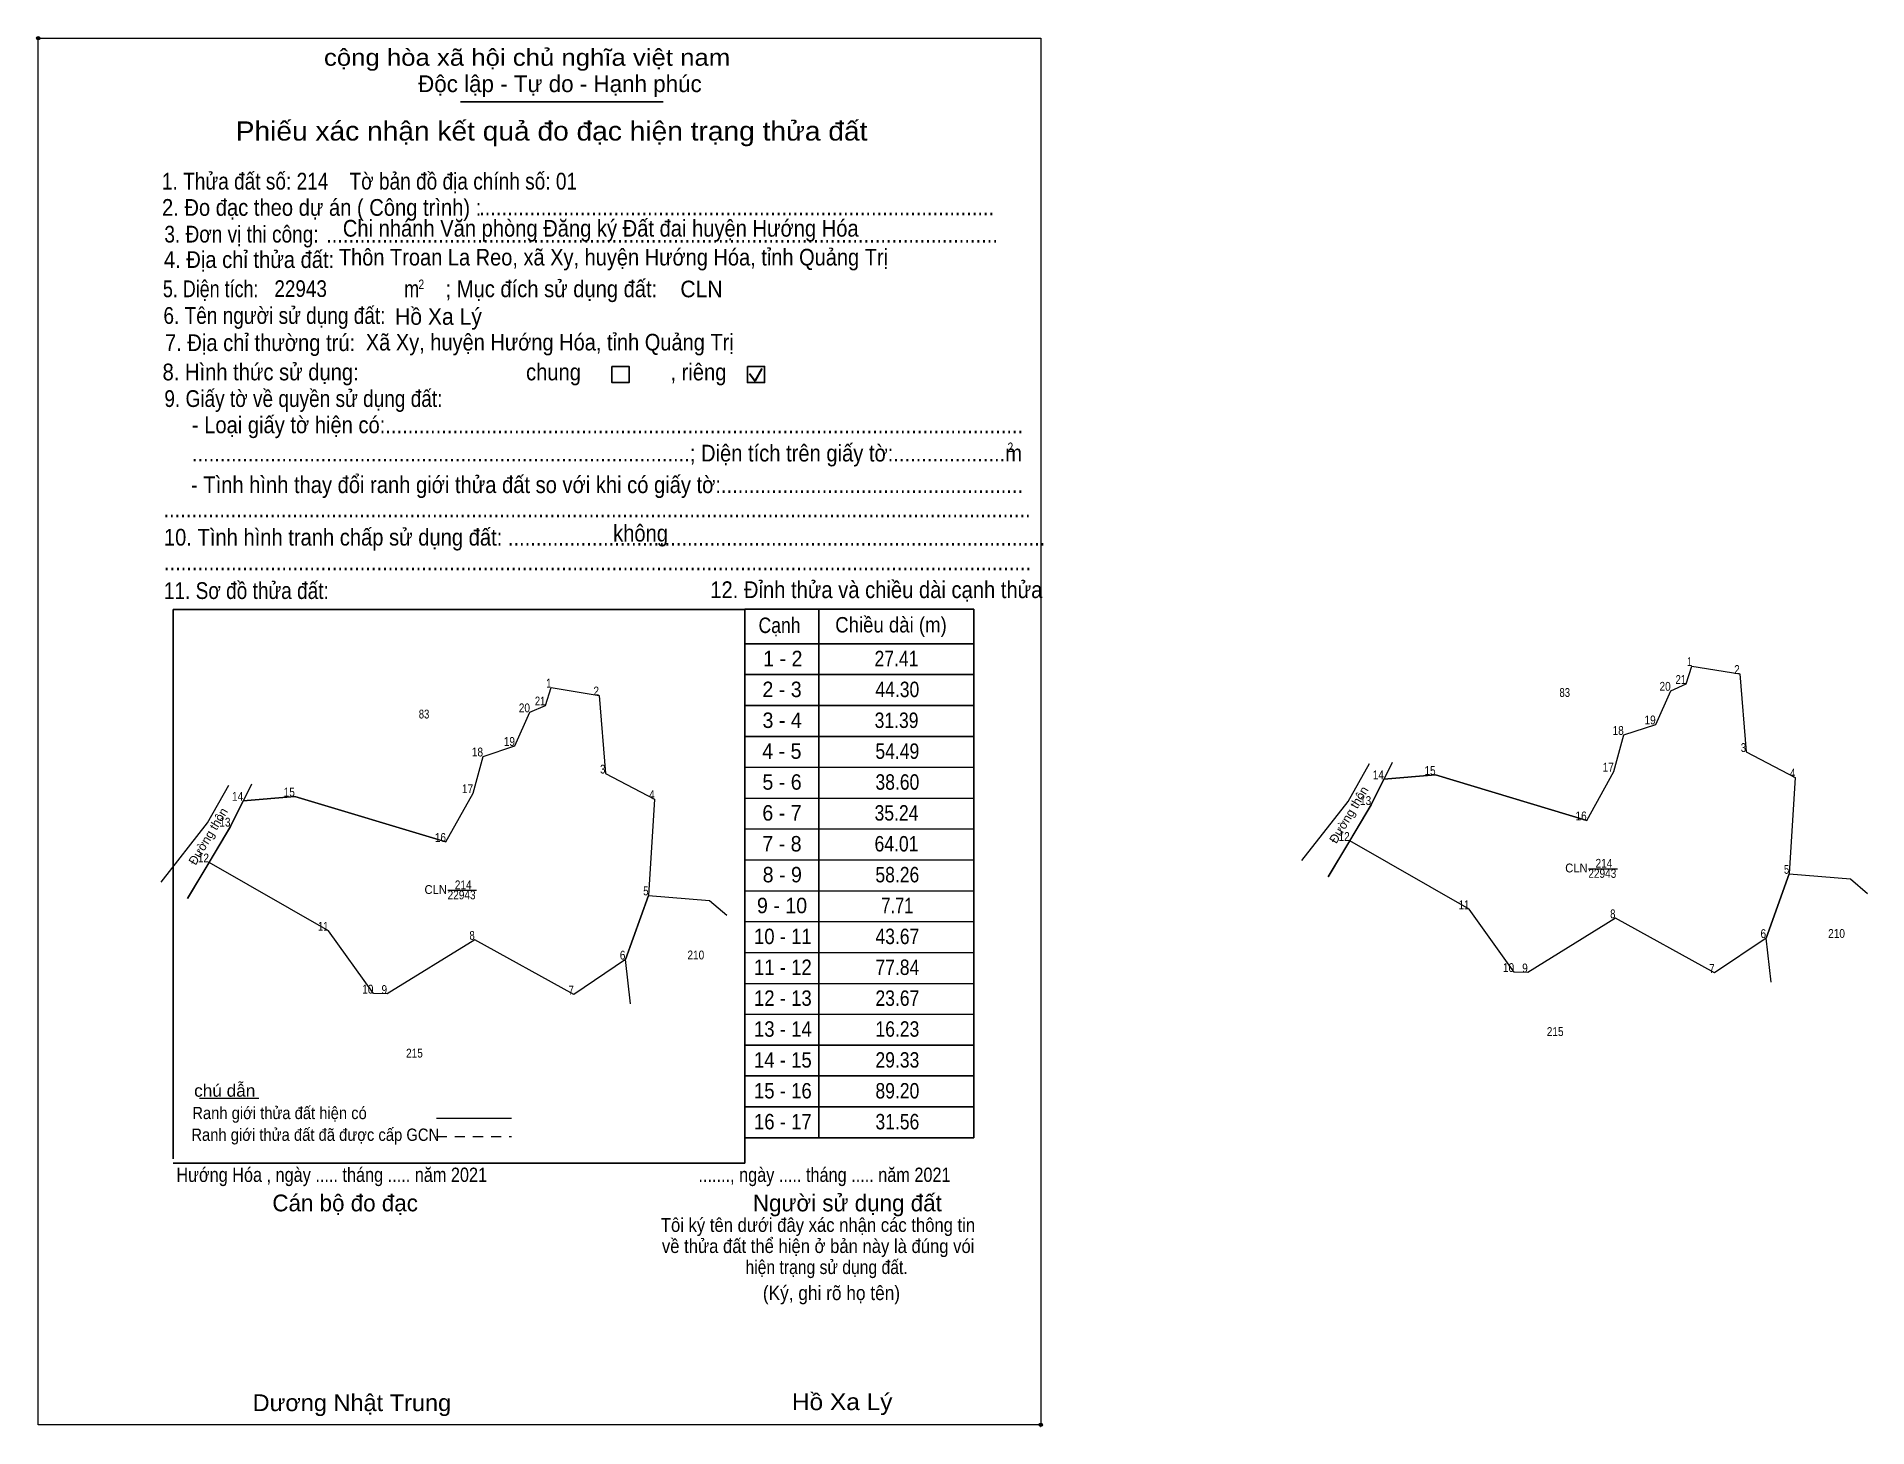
# Model space of a CAD drawing. Header units: metres. Extents: x 552190 to 554841, y 1817141 to 1819497.
# Drawn here: x 553499 to 554534, y 1817141 to 1817928 of the extents above; entities that cross this region are included whole.
import ezdxf
from ezdxf.enums import TextEntityAlignment as Align

# ---------------------------------------------------------------- set-up
doc = ezdxf.new("R2010")
doc.units = ezdxf.units.M
doc.header["$LTSCALE"] = 3.8
doc.header["$PDMODE"] = 32
doc.header["$PDSIZE"] = 1.9
doc.linetypes.add('SHORT_DASHED', pattern=[2.7, 1.5, -1.2])
for name, color, linetype, lineweight in [('1', 7, 'SHORT_DASHED', 13), ('10', 7, 'Continuous', 13), ('17', 7, 'Continuous', 13), ('2', 7, 'Continuous', 13), ('30', 7, 'Continuous', 13), ('6', 7, 'Continuous', 13), ('63', 7, 'Continuous', 13)]:
    doc.layers.add(name, color=color, linetype=linetype, lineweight=lineweight)

msp = doc.modelspace()

# ---------------------------------------------------------------- texts
at = {"layer": '1'}
for s, width, p in [('214', 0.85, (554385.245, 1817457.69)), ('CLN', 0.95, (554369.715, 1817455.04)), ('22943', 0.85, (554384.335, 1817451.98)), ('CLN', 0.95, (553724.665, 1817442.86)), ('22943', 0.85, (553739.285, 1817439.8)), ('214', 0.85, (553740.195, 1817445.51))]:
    msp.add_text(s, height=5, dxfattribs=dict(at, width=width)).set_placement(p, align=Align.CENTER)
at = {"layer": '10'}
for s, height, width, p in [('1 - 2', 8.73, 0.95, (553920.94, 1817571.65)), ('27.41', 8.72, 0.85, (553985.205, 1817571.65)), ('2 - 3', 8.73, 0.95, (553920.49, 1817554.19)), ('44.30', 8.72, 0.85, (553985.695, 1817554.19)), ('3 - 4', 8.73, 0.95, (553920.55, 1817536.73)), ('31.39', 8.72, 0.85, (553985.245, 1817536.73)), ('4 - 5', 8.73, 0.95, (553920.39, 1817519.27)), ('54.49', 8.72, 0.85, (553985.685, 1817519.27)), ('5 - 6', 8.73, 0.95, (553920.49, 1817501.81)), ('38.60', 8.72, 0.85, (553985.715, 1817501.81)), ('6 - 7', 8.73, 0.95, (553920.45, 1817484.35)), ('35.24', 8.72, 0.85, (553985.215, 1817484.35)), ('7 - 8', 8.73, 0.95, (553920.43, 1817466.89)), ('64.01', 8.72, 0.85, (553985.205, 1817466.89)), ('8 - 9', 8.73, 0.95, (553920.63, 1817449.43)), ('58.26', 8.72, 0.85, (553985.69, 1817449.43)), ('9 - 10', 8.73, 0.95, (553920.49, 1817431.97)), ('7.71', 8.72, 0.8, (553985.69, 1817431.97)), ('10 - 11', 8.72, 0.9, (553920.945, 1817414.51)), ('43.67', 8.72, 0.85, (553985.715, 1817414.51)), ('11 - 12', 8.72, 0.9, (553920.95, 1817397.05)), ('77.84', 8.72, 0.85, (553985.715, 1817397.05)), ('12 - 13', 8.72, 0.9, (553920.945, 1817379.59)), ('23.67', 8.72, 0.85, (553985.715, 1817379.59)), ('13 - 14', 8.72, 0.9, (553920.945, 1817362.13)), ('16.23', 8.72, 0.85, (553985.715, 1817362.13)), ('14 - 15', 8.72, 0.9, (553920.95, 1817344.66)), ('29.33', 8.72, 0.85, (553985.715, 1817344.66)), ('15 - 16', 8.72, 0.9, (553920.945, 1817327.2)), ('89.20', 8.72, 0.85, (553985.715, 1817327.2)), ('16 - 17', 8.72, 0.9, (553920.95, 1817309.74)), ('31.56', 8.72, 0.85, (553985.71, 1817309.74))]:
    msp.add_text(s, height=height, dxfattribs=dict(at, width=width)).set_placement(p, align=Align.CENTER)
at = {"layer": '2'}
for s, height, width, p in [('cộng hòa xã hội chủ nghĩa việt nam', 9.462, 1.15, (553661.45, 1817911.23)), ('1. Thửa đất số: 214    Tờ bản đồ địa chính số: 01', 9.48, 0.85, (553569.87, 1817841.21)), ('2. Đo đạc theo dự án ( Công trình) : ', 9.468, 0.9, (553569.87, 1817826.37)), ('Chi nhánh Văn phòng Đăng ký Đất đai huyện Hướng Hóa', 9.46, 0.9, (553672.13, 1817814.59)), ('............................................................................................', 9.468, 0.9, (553749.19, 1817826.69)), ('3. Đơn vị thi công:', 9.468, 0.85, (553571.21, 1817811.27)), ('4. Địa chỉ thửa đất:', 9.468, 0.9, (553570.95, 1817796.87)), ('........................................................................................................................', 9.468, 0.9, (553662.67, 1817811.27)), ('Thôn Troan La Reo, xã Xy, huyện Hướng Hóa, tỉnh Quảng Trị', 9.4, 0.9, (553669.89, 1817798.27)), ('5. Diện tích:', 9.468, 0.8, (553570.37, 1817780.35)), ('22943', 9.4, 0.85, (553633.41, 1817780.49)), ('m', 9.462, 0.8, (553706.83, 1817780.35)), ('2', 5.406, 0.8, (553714.89, 1817784.89)), ('; Mục đích sử dụng đất:', 9.462, 0.9, (553730.25, 1817780.35)), ('CLN', 9.4, 0.95, (553862.99, 1817780.29)), ('6. Tên người sử dụng đất:', 9.468, 0.85, (553570.69, 1817765.25)), ('Hồ Xa Lý', 9.4, 0.95, (553701.65, 1817764.73)), ('7. Địa chỉ thường trú:', 9.468, 0.9, (553571.53, 1817749.89)), ('Xã Xy, huyện Hướng Hóa, tỉnh Quảng Trị', 9.4, 0.9, (553685.13, 1817750.21)), ('8. Hình thức sử dụng:', 9.468, 0.9, (553570.19, 1817733.31)), ('chung                , riêng', 9.462, 0.9, (553775.75, 1817733.31)), ('9. Giấy tờ về quyền sử dụng đất:', 9.468, 0.85, (553571.21, 1817718.27)), ('     - Loại giấy tờ hiện có:..................................................................................................................', 9.462, 0.9, (553570.95, 1817703.43)), ('     .........................................................................................; Diện tích trên giấy tờ:....................m', 9.462, 0.9, (553570.95, 1817687.43)), ('2', 5.406, 0.8, (554048.01, 1817692.73)), ('     - Tình hình thay đổi ranh giới thửa đất so với khi có giấy tờ:......................................................', 9.462, 0.9, (553570.45, 1817669.57)), ('...........................................................................................................................................................', 9.462, 0.9, (553570.69, 1817655.87)), ('10. Tình hình tranh chấp sử dụng đất: ................................................................................................', 9.468, 0.9, (553570.95, 1817639.87)), ('không', 9.462, 0.9, (553824.97, 1817642.17)), ('...........................................................................................................................................................', 9.462, 0.9, (553570.95, 1817625.85)), ('11. Sơ đồ thửa đất:', 9.468, 0.85, (553570.95, 1817609.67)), ('12. Đỉnh thửa và chiều dài cạnh thửa', 9.48, 0.9, (553879.91, 1817610.17)), ('Hướng Hóa , ngày ..... tháng ..... năm 2021', 8.087, 0.85, (553577.99, 1817280.01)), ('......., ngày ..... tháng ..... năm 2021', 8.087, 0.85, (553873.23, 1817280.01)), ('(Ký, ghi rõ họ tên)', 8.111, 0.9, (553909.65, 1817213.19)), ('Hồ Xa Lý', 9.4, 1.1, (553926.05, 1817150.97)), ('Dương Nhật Trung', 9.472, 1.05, (553621.13, 1817150.41))]:
    msp.add_text(s, height=height, dxfattribs=dict(at, width=width)).set_placement(p)
for s, p in [('Độc lập - Tự do - Hạnh phúc', (553714.69, 1817896.33)), ('Cán bộ đo đạc', (553632.27, 1817263.37)), ('Người sử dụng đất', (553904.01, 1817263.37))]:
    msp.add_text(s, height=9.462, dxfattribs=at).set_placement(p)
for s, height, width, p in [('Phiếu xác nhận kết quả đo đạc hiện trạng thửa đất', 10.81, 1.1, (553790.17, 1817868.93)), ('Tôi ký tên dưới đây xác nhận các thông tin', 7.817, 0.9, (553940.82, 1817251.77)), ('về thửa đất thể hiện ở bản này là đúng vói', 7.817, 0.9, (553940.92, 1817239.81)), ('hiện trạng sử dụng đất.', 7.8, 0.85, (553945.68, 1817227.91))]:
    msp.add_text(s, height=height, dxfattribs=dict(at, width=width)).set_placement(p, align=Align.CENTER)
msp.add_text('.', height=2.704, dxfattribs=at).set_placement((554066.748, 1817141.19), align=Align.CENTER)
at = {"layer": '30'}
for s, width, p in [('Cạnh', 0.85, (553907.21, 1817590.43)), ('Chiều dài (m)', 0.9, (553950.57, 1817590.73))]:
    msp.add_text(s, height=8.73, dxfattribs=dict(at, width=width)).set_placement(p)
at = {"layer": '6'}
for s, height, width, p in [('chú dẫn', 6.928, 1.05, (553588.05, 1817328.19)), ('Ranh giới thửa đất hiện có ', 6.928, 0.9, (553587.01, 1817315.53)), ('Ranh giới thửa đất đã được cấp GCN', 6.946, 0.9, (553586.45, 1817303.23))]:
    msp.add_text(s, height=height, dxfattribs=dict(at, width=width)).set_placement(p)
at = {"layer": '63'}
for s, width, p in [(' 1', 0.75, (554435.03, 1817571.76)), (' 1', 0.75, (553789.98, 1817559.58)), (' 21', 0.8, (554431.71, 1817561.64)), (' 2', 0.85, (554462.07, 1817567.3)), (' 21', 0.8, (553786.66, 1817549.46)), (' 2', 0.85, (553817.02, 1817555.12)), (' 20', 0.85, (554423.01, 1817557.77)), (' 20', 0.85, (553777.96, 1817545.59)), (' 18', 0.85, (554396.46, 1817532.82)), (' 19', 0.85, (554414.52, 1817538.78)), (' 18', 0.85, (553751.41, 1817520.64)), (' 19', 0.85, (553769.47, 1817526.6)), (' 3', 0.8, (554465.64, 1817523.14)), (' 3', 0.8, (553820.59, 1817510.96)), (' 15', 0.85, (554290.07, 1817510.15)), (' 17', 0.85, (554390.87, 1817512.04)), (' 4', 0.85, (554493.48, 1817508.64)), (' 15', 0.85, (553645.02, 1817497.97)), (' 17', 0.85, (553745.82, 1817499.86)), (' 14', 0.85, (554260.84, 1817507.72)), (' 14', 0.85, (553615.79, 1817495.54)), (' 4', 0.85, (553848.43, 1817496.46)), (' 13', 0.85, (554253.66, 1817493.17)), (' 13', 0.85, (553608.61, 1817480.99)), (' 16', 0.85, (554375.5, 1817484.48)), (' 16', 0.85, (553730.45, 1817472.3)), (' 12', 0.85, (554241.5, 1817472.86)), (' 12', 0.85, (553596.45, 1817460.68)), (' 5', 0.8, (554490.02, 1817454.26)), (' 5', 0.8, (553844.97, 1817442.08)), (' 11', 0.8, (554309.08, 1817434.24)), (' 8', 0.8, (554391.75, 1817429.11)), (' 11', 0.8, (553664.03, 1817422.06)), (' 8', 0.8, (553746.7, 1817416.93)), (' 6', 0.85, (554476.97, 1817417.93)), (' 6', 0.85, (553831.92, 1817405.75)), (' 10', 0.85, (554334.48, 1817398.72)), (' 9', 0.85, (554342.19, 1817398.49)), (' 7', 0.8, (554447.79, 1817398.17)), (' 10', 0.85, (553689.43, 1817386.54)), (' 9', 0.85, (553697.14, 1817386.31)), (' 7', 0.8, (553802.74, 1817385.99))]:
    msp.add_text(s, height=5, dxfattribs=dict(at, width=width)).set_placement(p, align=Align.RIGHT)
for s, width, p in [('83', 0.8, (554363.105, 1817554.28)), ('83', 0.8, (553718.055, 1817542.1)), ('210', 0.85, (554516.795, 1817418.02)), ('210', 0.85, (553871.745, 1817405.84)), ('215', 0.85, (554357.69, 1817362.53)), ('215', 0.85, (553712.64, 1817350.35))]:
    msp.add_text(s, height=5, dxfattribs=dict(at, width=width)).set_placement(p, align=Align.CENTER)
for p in [(554243.148, 1817486.381), (553598.098, 1817474.201)]:
    msp.add_text('Đường thôn', height=5, rotation=59.09, dxfattribs=at).set_placement(p, align=Align.CENTER)

# ---------------------------------------------------------------- linework, layer by layer
at = {"layer": '1', "linetype": 'Continuous'}
for points in [[(554435.03, 1817571.76), (554462.07, 1817567.3), (554465.64, 1817523.14), (554493.48, 1817508.64), (554490.02, 1817454.26), (554476.97, 1817417.93), (554447.79, 1817398.17), (554391.75, 1817429.11), (554342.19, 1817398.49), (554334.48, 1817398.72), (554309.08, 1817434.24), (554241.5, 1817472.86), (554253.66, 1817493.17), (554260.84, 1817507.72), (554290.07, 1817510.15), (554375.5, 1817484.48), (554390.87, 1817512.04), (554396.46, 1817532.82), (554414.52, 1817538.78), (554423.01, 1817557.77), (554431.71, 1817561.64)], [(553789.98, 1817559.58), (553817.02, 1817555.12), (553820.59, 1817510.96), (553848.43, 1817496.46), (553844.97, 1817442.08), (553831.92, 1817405.75), (553802.74, 1817385.99), (553746.7, 1817416.93), (553697.14, 1817386.31), (553689.43, 1817386.54), (553664.03, 1817422.06), (553596.45, 1817460.68), (553608.61, 1817480.99), (553615.79, 1817495.54), (553645.02, 1817497.97), (553730.45, 1817472.3), (553745.82, 1817499.86), (553751.41, 1817520.64), (553769.47, 1817526.6), (553777.96, 1817545.59), (553786.66, 1817549.46)]]:
    msp.add_lwpolyline(points, close=True, dxfattribs=at)
at = {"layer": '10'}
for p, q in [((554524.61, 1817451.33), (554534.23, 1817443.11)), ((553879.56, 1817439.15), (553889.18, 1817430.93))]:
    msp.add_line(p, q, dxfattribs=at)
for points in [[(554375.5, 1817484.48), (554390.87, 1817512.04), (554396.46, 1817532.82), (554414.52, 1817538.78), (554423.01, 1817557.77), (554431.71, 1817561.64), (554435.03, 1817571.76), (554462.07, 1817567.3), (554465.64, 1817523.14), (554493.48, 1817508.64), (554490.02, 1817454.26)], [(553730.45, 1817472.3), (553745.82, 1817499.86), (553751.41, 1817520.64), (553769.47, 1817526.6), (553777.96, 1817545.59), (553786.66, 1817549.46), (553789.98, 1817559.58), (553817.02, 1817555.12), (553820.59, 1817510.96), (553848.43, 1817496.46), (553844.97, 1817442.08)], [(554214.49, 1817461.7), (554240.66, 1817495.21), (554252.72, 1817516.61)], [(553569.44, 1817449.52), (553595.61, 1817483.03), (553607.67, 1817504.43)], [(554229.35, 1817452.55), (554241.5, 1817472.86), (554253.66, 1817493.17), (554260.84, 1817507.72)], [(554375.5, 1817484.48), (554290.07, 1817510.15), (554260.84, 1817507.72)], [(553584.3, 1817440.37), (553596.45, 1817460.68), (553608.61, 1817480.99), (553615.79, 1817495.54)], [(553730.45, 1817472.3), (553645.02, 1817497.97), (553615.79, 1817495.54)], [(554476.97, 1817417.93), (554447.79, 1817398.17), (554391.75, 1817429.11), (554342.19, 1817398.49), (554334.48, 1817398.72), (554309.08, 1817434.24), (554241.5, 1817472.86)], [(553831.92, 1817405.75), (553802.74, 1817385.99), (553746.7, 1817416.93), (553697.14, 1817386.31), (553689.43, 1817386.54), (553664.03, 1817422.06), (553596.45, 1817460.68)], [(554479.88, 1817392.97), (554476.97, 1817417.93), (554490.02, 1817454.26), (554524.61, 1817451.33)], [(553834.83, 1817380.79), (553831.92, 1817405.75), (553844.97, 1817442.08), (553879.56, 1817439.15)]]:
    msp.add_lwpolyline(points, dxfattribs=at)
at = {"layer": '17'}
msp.add_line((553591.17, 1817327.29), (553624.59, 1817327.29), dxfattribs=at)
at = {"layer": '2', "lineweight": 25}
for p, q in [((553738.69, 1817890.8), (553853.33, 1817890.8)), ((553576.14, 1817603.82), (553899.37, 1817603.82)), ((553576.14, 1817293.15), (553576.14, 1817603.82)), ((553899.37, 1817290.61), (553576.14, 1817290.61))]:
    msp.add_line(p, q, dxfattribs=at)
at = {"layer": '2', "lineweight": 35}
for p, q in [((553902, 1817737.14), (553905.23, 1817732.94)), ((553905.23, 1817732.94), (553909.16, 1817739.97))]:
    msp.add_line(p, q, dxfattribs=at)
at = {"layer": '2'}
msp.add_lwpolyline([(553499.92, 1817926.76), (554066.82, 1817926.76), (554066.82, 1817142.66), (553499.92, 1817142.66)], close=True, dxfattribs=at)
at = {"layer": '2', "lineweight": 25}
for points in [[(553824.28, 1817741.18), (553834.02, 1817741.18), (553834.02, 1817732.1), (553824.28, 1817732.1)], [(553900.88, 1817741.18), (553910.62, 1817741.18), (553910.62, 1817732.1), (553900.88, 1817732.1)]]:
    msp.add_lwpolyline(points, close=True, dxfattribs=at)
at = {"layer": '2'}
for p in [(553499.92, 1817926.76), (554066.81, 1817142.66)]:
    msp.add_point(p, dxfattribs=at)
at = {"layer": '30', "lineweight": 25}
for p, q in [((553899.36, 1817305), (553899.36, 1817603.84)), ((553899.36, 1817603.84), (554028.86, 1817603.84)), ((553941.27, 1817603.84), (553941.27, 1817305)), ((554028.86, 1817603.84), (554028.86, 1817305)), ((553899.36, 1817584.35), (554028.86, 1817584.35)), ((553899.36, 1817566.89), (554028.86, 1817566.89)), ((553899.36, 1817549.44), (554028.86, 1817549.44)), ((553899.36, 1817531.98), (554028.86, 1817531.98)), ((554028.86, 1817357.39), (553899.36, 1817357.39)), ((554028.86, 1817339.92), (553899.36, 1817339.92)), ((554028.86, 1817322.46), (553899.36, 1817322.46)), ((554028.86, 1817305), (553899.36, 1817305))]:
    msp.add_line(p, q, dxfattribs=at)
at = {"layer": '30'}
for p, q in [((553899.36, 1817514.52), (554028.86, 1817514.52)), ((553899.36, 1817497.06), (554028.86, 1817497.06)), ((553899.36, 1817479.6), (554028.86, 1817479.6)), ((553899.36, 1817462.14), (554028.86, 1817462.14)), ((553899.36, 1817444.69), (554028.86, 1817444.69)), ((553899.36, 1817427.23), (554028.86, 1817427.23)), ((553899.36, 1817409.77), (554028.86, 1817409.77)), ((553899.36, 1817392.31), (554028.86, 1817392.31)), ((553899.36, 1817374.85), (554028.86, 1817374.85)), ((553899.36, 1817357.38), (554028.86, 1817357.38)), ((553899.36, 1817339.92), (554028.86, 1817339.92)), ((553899.36, 1817322.46), (554028.86, 1817322.46))]:
    msp.add_line(p, q, dxfattribs=at)
at = {"layer": '6'}
msp.add_line((553725.19, 1817316.03), (553767.43, 1817316.03), dxfattribs=at)
at = {"layer": '6', "linetype": 'SHORT_DASHED'}
msp.add_line((553725.19, 1817305.73), (553767.43, 1817305.73), dxfattribs=at)
at = {"layer": '63', "lineweight": 25}
msp.add_line((553899.37, 1817603.83), (553899.37, 1817290.61), dxfattribs=at)
at = {"layer": '63'}
for p, q in [((554376.62, 1817457.11), (554392.85, 1817457.11)), ((553731.57, 1817444.93), (553747.8, 1817444.93))]:
    msp.add_line(p, q, dxfattribs=at)
for points in [[(554214.49, 1817461.7), (554240.66, 1817495.21), (554252.72, 1817516.61)], [(554265.52, 1817517.19), (554253.66, 1817493.17), (554229.35, 1817452.55)], [(553569.44, 1817449.52), (553595.61, 1817483.03), (553607.67, 1817504.43)], [(553620.47, 1817505.01), (553608.61, 1817480.99), (553584.3, 1817440.37)]]:
    msp.add_lwpolyline(points, dxfattribs=at)

msp.set_redraw_order([(e.dxf.handle, doc.entitydb.next_handle()) for e in msp.query("TEXT MTEXT ATTDEF DIMENSION ARC_DIMENSION")])  # texts and dimensions are drawn at this point

doc.saveas('drawing.dxf')
